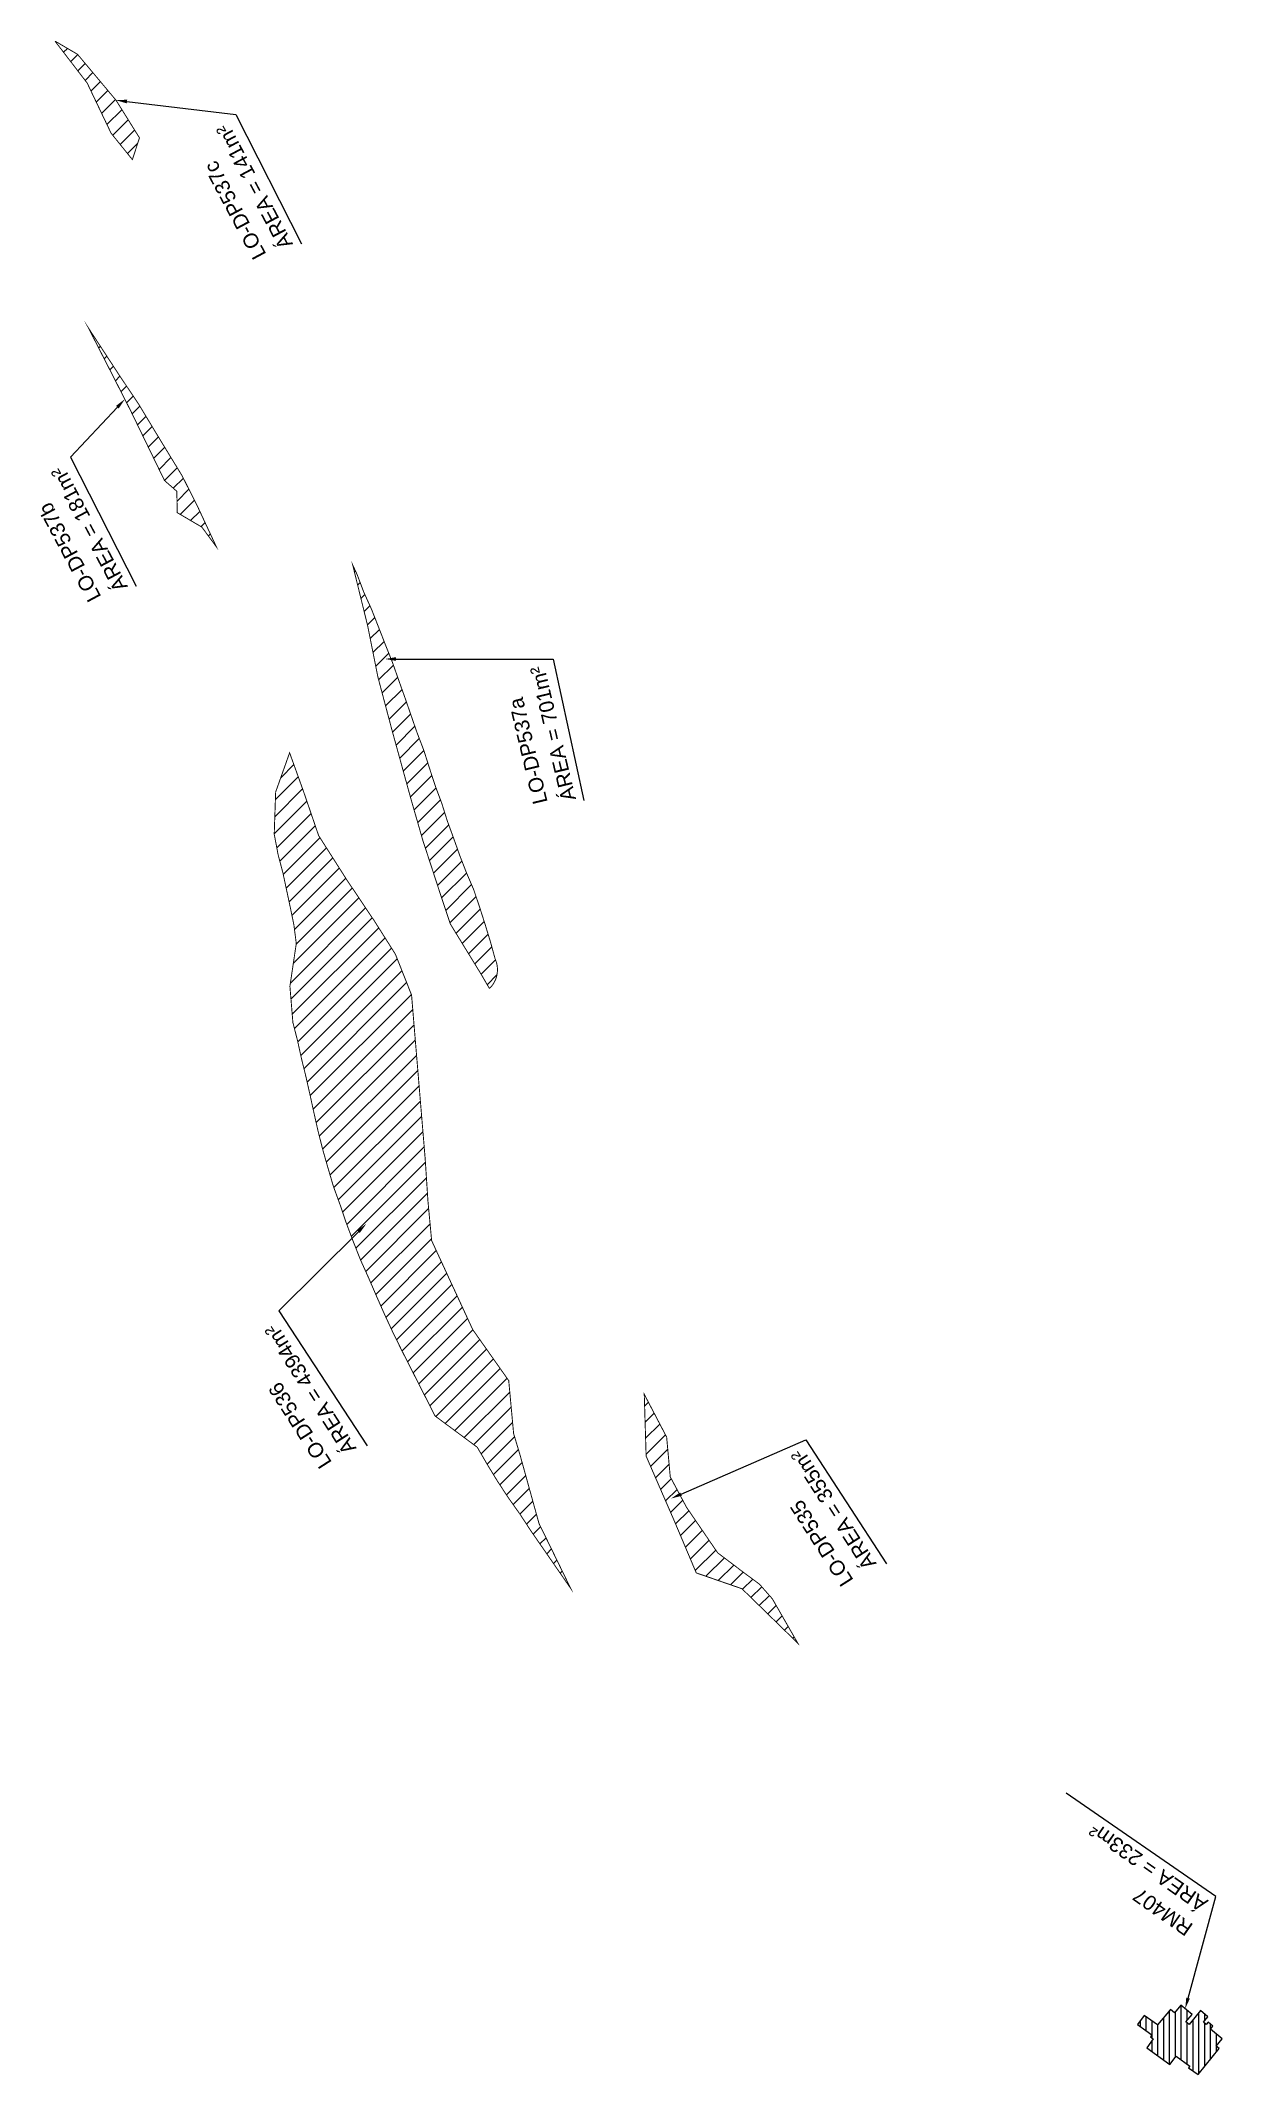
# Model space of a CAD drawing. Header units: metres. Extents: x 287051 to 328239, y 7396995 to 7466021.
# Drawn here: x 301879 to 302200, y 7441493 to 7442045 of the extents above; entities that cross this region are included whole.
import ezdxf

# ---------------------------------------------------------------- set-up
doc = ezdxf.new("R2010")
doc.units = ezdxf.units.M
doc.header["$LTSCALE"] = 10
for name, color, linetype in [('DESAPROPRIAÇÃO', 160, 'Continuous'), ('DESOCUPAÇÃO', 50, 'Continuous'), ('U-HZ-TEXTO-DESAP', 2, 'Continuous')]:
    doc.layers.add(name, color=color, linetype=linetype)
doc.styles.add('ARIAL', font='arial.ttf')

msp = doc.modelspace()

# ---------------------------------------------------------------- texts
at = {"layer": 'U-HZ-TEXTO-DESAP', "style": 'ARIAL'}
for s, rotation, p in [('ÁREA = 141m²', 118.0358, (301947.49, 7441989.78, 27.66)), ('   LO-DP537c', 118.0358, (301942.45, 7441982.9, 27.66)), ('ÁREA = 181m²', 118.0358, (301902.68, 7441896.78, 27.66)), ('   LO-DP537b', 118.0358, (301897.65, 7441889.9, 27.66)), ('ÁREA = 701m²', 103.356, (302024.25, 7441839.12, -727.34)), ('   LO-DP537a', 103.356, (302017.64, 7441833.74, -727.34)), ('ÁREA = 4394m²', 122.6327, (301964.75, 7441662.82, 27.66)), (' LO-DP536', 122.6327, (301958.94, 7441657.66, 27.66)), ('ÁREA = 355m²', 122.6327, (302105.91, 7441631.52, 29.66)), ('  LO-DP535', 122.6327, (302101.37, 7441624.38, 29.66)), ('ÁREA = 233m²', 144.9418, (302196.09, 7441539.94, 725)), ('RM407', 144.9418, (302192.04, 7441533.4, 725))]:
    msp.add_text(s, height=4, rotation=rotation, dxfattribs=at).set_placement(p)

# ---------------------------------------------------------------- hatches: boundary and pattern name
at = {"layer": 'DESAPROPRIAÇÃO', "transparency": 33554687}
h = msp.add_hatch(dxfattribs=at)
h.set_pattern_fill('ANSI31', color=256)
edge = h.paths.add_edge_path()
edge.add_line((301882.89, 7442044.86), (301888.93, 7442041.32))
edge.add_line((301888.93, 7442041.32), (301892.42, 7442037.15))
edge.add_line((301892.42, 7442037.15), (301895.62, 7442033.33))
edge.add_line((301895.62, 7442033.33), (301899.37, 7442028.86))
edge.add_line((301899.37, 7442028.86), (301902.04, 7442024.58))
edge.add_line((301902.04, 7442024.58), (301902.73, 7442023.48))
edge.add_line((301902.73, 7442023.48), (301905.74, 7442018.64))
edge.add_line((301905.74, 7442018.64), (301903.82, 7442012.73))
edge.add_line((301903.82, 7442012.73), (301898.03, 7442019.91))
edge.add_line((301898.03, 7442019.91), (301891.55, 7442033.51))
edge.add_line((301891.55, 7442033.51), (301882.81, 7442044.9))
h = msp.add_hatch(dxfattribs=at)
h.set_pattern_fill('ANSI31', color=256)
h.paths.add_polyline_path([(301911.56, 7441936.32), (301905.53, 7441946.3), (301900.05, 7441954.51), (301891.9, 7441966.99), (301897.91, 7441955.24), (301903.29, 7441944.66), (301912.54, 7441925.59), (301915.89, 7441922.66), (301915.98, 7441916.88), (301922.68, 7441912.94), (301926.61, 7441907.6), (301921.48, 7441918.62), (301917.31, 7441926.89)])
h = msp.add_hatch(dxfattribs=at)
h.set_pattern_fill('ANSI31', color=256)
edge = h.paths.add_edge_path()
edge.add_line((301963.62, 7441902.68), (301967.67, 7441886.21))
edge.add_line((301967.67, 7441886.21), (301970.46, 7441872.26))
edge.add_line((301970.46, 7441872.26), (301974.28, 7441857.85))
edge.add_line((301974.28, 7441857.85), (301979.46, 7441839.03))
edge.add_line((301979.46, 7441839.03), (301982.69, 7441827.8))
edge.add_line((301982.69, 7441827.8), (301988.13, 7441811.14))
edge.add_line((301988.13, 7441811.14), (301990.15, 7441805.14))
edge.add_line((301990.15, 7441805.14), (301998.41, 7441791.67))
edge.add_line((301998.41, 7441791.67), (302000.75, 7441787.65))
edge.add_arc((301995.84, 7441792.76), 7.09, 313.8975, 384.2302)
edge.add_line((302002.3, 7441795.66), (302001.08, 7441800.11))
edge.add_line((302001.08, 7441800.11), (301999.67, 7441804.75))
edge.add_line((301999.67, 7441804.75), (301998.23, 7441809.27))
edge.add_line((301998.23, 7441809.27), (301996.46, 7441814.54))
edge.add_line((301996.46, 7441814.54), (301994.46, 7441819.21))
edge.add_line((301994.46, 7441819.21), (301992.69, 7441823.77))
edge.add_line((301992.69, 7441823.77), (301990.8, 7441829.09))
edge.add_line((301990.8, 7441829.09), (301989.36, 7441833.01))
edge.add_line((301989.36, 7441833.01), (301987.78, 7441838.01))
edge.add_line((301987.78, 7441838.01), (301986.05, 7441842.64))
edge.add_line((301986.05, 7441842.64), (301984.54, 7441847.26))
edge.add_line((301984.54, 7441847.26), (301982.95, 7441852.28))
edge.add_line((301982.95, 7441852.28), (301981.12, 7441857.06))
edge.add_line((301981.12, 7441857.06), (301979.49, 7441861.76))
edge.add_line((301979.49, 7441861.76), (301977.83, 7441866.57))
edge.add_line((301977.83, 7441866.57), (301976.12, 7441871.36))
edge.add_line((301976.12, 7441871.36), (301974.41, 7441876.24))
edge.add_line((301974.41, 7441876.24), (301972.49, 7441881.04))
edge.add_line((301972.49, 7441881.04), (301970.65, 7441885.76))
edge.add_line((301970.65, 7441885.76), (301968.74, 7441890.62))
edge.add_line((301968.74, 7441890.62), (301966.65, 7441895.24))
edge.add_line((301966.65, 7441895.24), (301964.84, 7441900.03))
edge.add_line((301964.84, 7441900.03), (301963.62, 7441902.68))
h = msp.add_hatch(dxfattribs=at)
h.set_pattern_fill('ANSI31', color=256)
h.paths.add_polyline_path([(301954.37, 7441829.2), (301961.87, 7441817.4), (301969.57, 7441805.91), (301975.23, 7441796.95), (301979.6, 7441785.91), (301980.38, 7441776.53), (301981.78, 7441759.72), (301983.3, 7441741.42), (301984.05, 7441729.96), (301985.05, 7441719.23), (301990.26, 7441707.92), (301996.21, 7441695.04), (302005.98, 7441681.19), (302007.31, 7441666.8), (302009.07, 7441660.94), (302014.2, 7441642.39), (302017.54, 7441635.57), (302022.76, 7441624.84), (302011.97, 7441640.44), (302009.07, 7441644.88), (302006, 7441649.22), (302002.97, 7441653.81), (302000.13, 7441658.48), (301997.43, 7441663.11), (301985.98, 7441671.6), (301976.86, 7441689.56), (301974.46, 7441694.45), (301972.18, 7441699.38), (301970.01, 7441704.3), (301967.93, 7441709.13), (301965.73, 7441714.01), (301963.75, 7441719.02), (301961.87, 7441724.01), (301960.21, 7441728.93), (301958.41, 7441733.86), (301956.91, 7441738.95), (301955.49, 7441743.94), (301954.21, 7441748.99), (301953.08, 7441754.01), (301952.01, 7441758.92), (301950.92, 7441763.75), (301949.72, 7441768.63), (301948.65, 7441773.5), (301947.39, 7441778.42), (301946.58, 7441788.27), (301948.31, 7441799.88), (301947.66, 7441804.94), (301946.7, 7441809.6), (301944.68, 7441819.07), (301943.37, 7441824.01), (301942.32, 7441829.59), (301942.71, 7441841.02), (301946.5, 7441851.67), (301950.29, 7441841.13)])
h = msp.add_hatch(dxfattribs=at)
h.set_pattern_fill('ANSI31', color=256)
h.paths.add_polyline_path([(302043.28, 7441660.68), (302050.97, 7441643), (302056.89, 7441628.98), (302069.3, 7441624.68), (302084.45, 7441609.9), (302077.54, 7441621.95), (302074.03, 7441625.93), (302069.65, 7441629.17), (302062.68, 7441634.46), (302054.23, 7441646.82), (302049.83, 7441655.07), (302048.85, 7441665.86), (302042.77, 7441677.49)])

# ---------------------------------------------------------------- linework, layer by layer
at = {"layer": 'DESAPROPRIAÇÃO', "transparency": 33554687, "const_width": 0.25, "flags": 128}
msp.add_lwpolyline([(301882.89, 7442044.86), (301888.93, 7442041.32), (301892.42, 7442037.15), (301895.62, 7442033.33), (301899.37, 7442028.86), (301902.04, 7442024.58), (301902.73, 7442023.48), (301905.74, 7442018.64), (301905.74, 7442018.64), (301903.82, 7442012.73), (301898.03, 7442019.91), (301891.55, 7442033.51), (301882.81, 7442044.9)], dxfattribs=at)
for points in [[(301911.56, 7441936.32), (301905.53, 7441946.3), (301900.05, 7441954.51), (301891.9, 7441966.99), (301897.91, 7441955.24), (301903.29, 7441944.66), (301912.54, 7441925.59), (301915.89, 7441922.66), (301915.98, 7441916.88), (301922.68, 7441912.94), (301926.61, 7441907.6), (301921.48, 7441918.62), (301917.31, 7441926.89), (301911.56, 7441936.32)], [(301954.37, 7441829.2), (301961.87, 7441817.4), (301969.57, 7441805.91), (301975.23, 7441796.95), (301979.6, 7441785.91), (301980.38, 7441776.53), (301981.78, 7441759.72), (301983.3, 7441741.42), (301984.05, 7441729.96), (301985.05, 7441719.23), (301990.26, 7441707.92), (301996.21, 7441695.04), (302005.98, 7441681.19), (302007.31, 7441666.8), (302009.07, 7441660.94), (302014.2, 7441642.39), (302017.54, 7441635.57), (302022.76, 7441624.84), (302011.97, 7441640.44), (302009.07, 7441644.88), (302006, 7441649.22), (302002.97, 7441653.81), (302000.13, 7441658.48), (301997.43, 7441663.11), (301985.98, 7441671.6), (301976.86, 7441689.56), (301974.46, 7441694.45), (301972.18, 7441699.38), (301970.01, 7441704.3), (301967.93, 7441709.13), (301965.73, 7441714.01), (301963.75, 7441719.02), (301961.87, 7441724.01), (301960.21, 7441728.93), (301958.41, 7441733.86), (301956.91, 7441738.95), (301955.49, 7441743.94), (301954.21, 7441748.99), (301953.08, 7441754.01), (301952.01, 7441758.92), (301950.92, 7441763.75), (301949.72, 7441768.63), (301948.65, 7441773.5), (301947.39, 7441778.42), (301946.58, 7441788.27), (301948.31, 7441799.88), (301947.66, 7441804.94), (301946.7, 7441809.6), (301944.68, 7441819.07), (301943.37, 7441824.01), (301942.32, 7441829.59), (301942.71, 7441841.02), (301946.5, 7441851.67), (301950.29, 7441841.13)], [(302043.28, 7441660.68), (302050.97, 7441643), (302056.89, 7441628.98), (302069.3, 7441624.68), (302084.45, 7441609.9), (302077.54, 7441621.95), (302074.03, 7441625.93), (302069.65, 7441629.17), (302062.68, 7441634.46), (302054.23, 7441646.82), (302049.83, 7441655.07), (302048.85, 7441665.86), (302042.77, 7441677.49)]]:
    msp.add_lwpolyline(points, close=True, dxfattribs=at)
msp.add_lwpolyline([(301963.62, 7441902.68), (301967.67, 7441886.21), (301970.46, 7441872.26), (301974.28, 7441857.85), (301979.46, 7441839.03), (301982.69, 7441827.8), (301988.13, 7441811.14), (301990.15, 7441805.14), (301998.41, 7441791.67), (302000.75, 7441787.65, 0.316896), (302002.3, 7441795.66), (302001.08, 7441800.11), (301999.67, 7441804.75), (301998.23, 7441809.27), (301996.46, 7441814.54), (301994.46, 7441819.21), (301992.69, 7441823.77), (301990.8, 7441829.09), (301989.36, 7441833.01), (301987.78, 7441838.01), (301986.05, 7441842.64), (301984.54, 7441847.26), (301982.95, 7441852.28), (301981.12, 7441857.06), (301979.49, 7441861.76), (301977.83, 7441866.57), (301976.12, 7441871.36), (301974.41, 7441876.24), (301972.49, 7441881.04), (301970.65, 7441885.76), (301968.74, 7441890.62), (301966.65, 7441895.24), (301964.84, 7441900.03)], format="xyb", close=True, dxfattribs=at)
at = {"layer": 'DESOCUPAÇÃO'}
for p, q in [((302185.61, 7441510.41), (302182.06, 7441506.27)), ((302186.7, 7441509.54), (302185.61, 7441510.41)), ((302188.4, 7441511.62), (302186.7, 7441509.54)), ((302191.47, 7441509.11), (302188.4, 7441511.62)), ((302193.77, 7441510.15), (302190.67, 7441506.36)), ((302195.8, 7441508.49), (302193.77, 7441510.15)), ((302178.47, 7441508.85), (302176.67, 7441506.34)), ((302176.67, 7441506.34), (302178.91, 7441504.73)), ((302182.06, 7441506.27), (302178.47, 7441508.85)), ((302178.91, 7441504.73), (302180.55, 7441503.55)), ((302189.8, 7441507.08), (302191.47, 7441509.11)), ((302190.67, 7441506.36), (302189.8, 7441507.08)), ((302194.56, 7441506.97), (302195.8, 7441508.49)), ((302195.32, 7441506.35), (302194.56, 7441506.97)), ((302195.84, 7441506.98), (302195.32, 7441506.35)), ((302197.11, 7441505.94), (302195.84, 7441506.98)), ((302196.45, 7441505.13), (302197.11, 7441505.94)), ((302199.69, 7441502.48), (302196.45, 7441505.13)), ((302180.93, 7441502.48), (302179.17, 7441500.04)), ((302179.17, 7441500.04), (302185.47, 7441495.49)), ((302180.55, 7441503.55), (302180.17, 7441503.02)), ((302180.17, 7441503.02), (302180.93, 7441502.48)), ((302193.14, 7441492.83), (302198.84, 7441499.81)), ((302198.04, 7441500.46), (302199.69, 7441502.48)), ((302198.84, 7441499.81), (302198.04, 7441500.46)), ((302185.47, 7441495.49), (302187.14, 7441497.8)), ((302187.14, 7441497.8), (302190.88, 7441495.06)), ((302190.88, 7441495.06), (302190.55, 7441494.6)), ((302190.55, 7441494.6), (302193.14, 7441492.83))]:
    msp.add_line(p, q, dxfattribs=at)
at = {"layer": 'DESOCUPAÇÃO', "linetype": 'Continuous'}
for p, q in [((302185.39, 7441495.54), (302185.39, 7441510.15)), ((302186.98, 7441497.58), (302186.98, 7441509.88)), ((302188.56, 7441496.76), (302188.56, 7441511.49)), ((302190.15, 7441507.51), (302190.15, 7441510.19)), ((302177.45, 7441505.78), (302177.45, 7441507.43)), ((302179.04, 7441504.64), (302179.04, 7441508.44)), ((302180.63, 7441502.7), (302180.63, 7441507.3)), ((302182.21, 7441497.84), (302182.21, 7441506.45)), ((302183.8, 7441496.69), (302183.8, 7441508.3)), ((302190.15, 7441495.6), (302190.15, 7441506.79)), ((302191.74, 7441493.79), (302191.74, 7441507.66)), ((302193.33, 7441493.06), (302193.33, 7441509.6)), ((302194.91, 7441507.41), (302194.91, 7441509.22)), ((302194.91, 7441495), (302194.91, 7441506.68)), ((302196.5, 7441505.19), (302196.5, 7441506.44)), ((302196.5, 7441496.94), (302196.5, 7441505.09)), ((302180.63, 7441498.98), (302180.63, 7441502.06)), ((302198.09, 7441500.52), (302198.09, 7441503.79)), ((302198.09, 7441498.88), (302198.09, 7441500.43)), ((302199.68, 7441502.46), (302199.68, 7441502.49))]:
    msp.add_line(p, q, dxfattribs=at)
at = {"layer": 'U-HZ-TEXTO-DESAP', "color": 2, "linetype": 'Continuous', "lineweight": -3}
for points in [[(301902.35, 7442028.5), (301931.86, 7442024.95), (301949.69, 7441989.9)], [(301899.74, 7441945.52), (301887.06, 7441931.95), (301904.88, 7441896.9)], [(301965.18, 7441721.63), (301943.58, 7441700.14), (301967.51, 7441663.53)]]:
    msp.add_lwpolyline(points, dxfattribs=at)
for points, elevation in [([(301975.38, 7441877.13), (302018.05, 7441877.1), (302026.41, 7441838.68)], -755), ([(302052.76, 7441650.38), (302086.64, 7441665.14), (302108.52, 7441631.42)], 2), ([(302190.4, 7441513.53), (302197.91, 7441541.11), (302157.3, 7441569.22)], 725)]:
    msp.add_lwpolyline(points, dxfattribs=dict(at, elevation=elevation))
for points in [[(301902.29, 7442028), (301899.37, 7442028.86), (301902.41, 7442029)], [(301899.38, 7441945.86), (301901.79, 7441947.71), (301900.11, 7441945.18)], [(301975.38, 7441876.63, -755), (301972.38, 7441877.13, -755), (301975.38, 7441877.63, -755)], [(301964.83, 7441721.99), (301967.31, 7441723.75), (301965.54, 7441721.28)], [(302052.96, 7441649.92, 2), (302050.01, 7441649.18, 2), (302052.56, 7441650.83, 2)], [(302190.88, 7441513.4, 725), (302189.61, 7441510.64, 725), (302189.91, 7441513.66, 725)]]:
    msp.add_solid(points, dxfattribs=at)

msp.set_redraw_order([(e.dxf.handle, doc.entitydb.next_handle()) for e in msp.query("TEXT MTEXT ATTDEF DIMENSION ARC_DIMENSION")])  # texts and dimensions are drawn at this point

doc.saveas('drawing.dxf')
